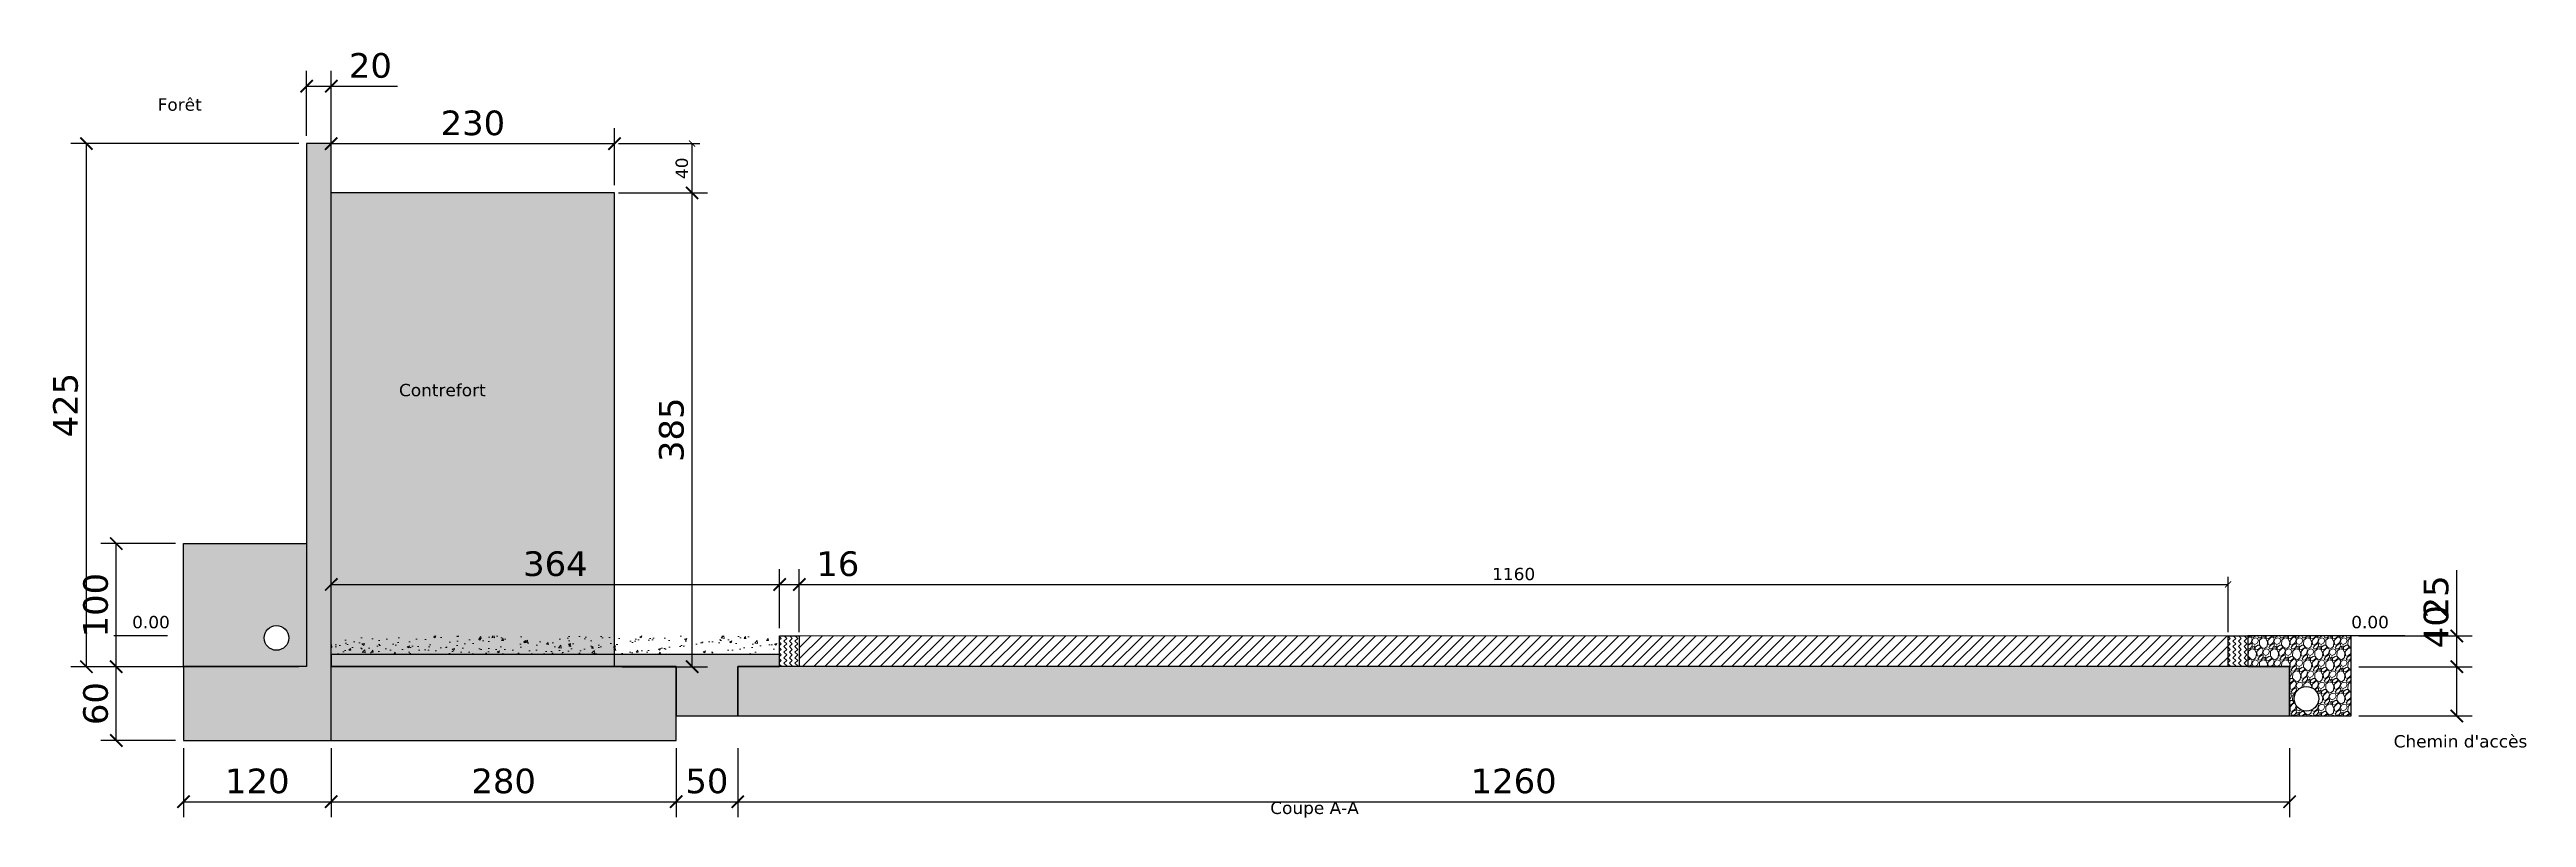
# Model space of a CAD drawing. Header units: centimetres. Extents: x -262314 to 1497847, y -126598 to 219599.
# Drawn here: x 59324 to 79434, y -106862 to -100621 of the extents above; entities that cross this region are included whole.
import ezdxf

# ---------------------------------------------------------------- set-up
doc = ezdxf.new("R2010")
doc.units = ezdxf.units.CM
doc.header["$PDMODE"] = 34
doc.header["$PDSIZE"] = 100
for name, color, linetype in [('Dimensions', 6, 'Continuous'), ('Gravier', 120, 'Continuous'), ('Isolant pourtour radier', 36, 'Continuous'), ('Misapor', 4, 'Continuous'), ('Mur de soutenement-fondations', 242, 'Continuous'), ('Title Block', 250, 'Continuous')]:
    doc.layers.add(name, color=color, linetype=linetype)
doc.layers.add('hatches', color=253, linetype='Continuous', lineweight=5)
doc.styles.add('Seb', font='Verdana.ttf')
doc.dimstyles.new('d', dxfattribs={"dimtxt": 1, "dimasz": 1, "dimexe": 1.25, "dimexo": 0.625, "dimtad": 1, "dimdec": 1, "dimlfac": 0.1, "dimtxsty": 'Seb', "dimblk": 'ARCHTICK', "dimblk1": 'ARCHTICK', "dimblk2": 'ARCHTICK', "dimcen": 2.5, "dimclrd": 256, "dimclre": 256, "dimadec": 0, "dimazin": 0, "dimtfac": 1, "dimtdec": 1, "dimtmove": 0, "dimatfit": 3, "dimldrblk": 'ARCHTICK', "dimfxl": 1, "dimlwd": -1, "dimlwe": -1, "dimarcsym": 0})
pattern_1 = [(45, (0, 0), (4e-15, 44.9012806), [31.75, -31.75]), (135, (22.45, 22.45), (-44.9012806, 4e-15), [31.75, -31.75])]

# ---------------------------------------------------------------- blocks, each defined once
blk = doc.blocks.new('_ArchTick')
at = {"color": 0, "linetype": 'ByBlock', "const_width": 0.15}
blk.add_lwpolyline([(-0.5, -0.5), (0.5, 0.5)], dxfattribs=at)
blk = doc.blocks.new('*D151')
at = {"layer": 'Defpoints', "color": 0, "transparency": 16777216}
for p in [(59866, -105636), (60411, -105636), (60411, -106236)]:
    blk.add_point(p, dxfattribs=at)
at = {"layer": 'Dimensions', "transparency": 16777216}
for p, q in [((60348, -105636), (59741, -105636)), ((59866, -106236), (59866, -105636)), ((60348, -106236), (59741, -106236))]:
    blk.add_line(p, q, dxfattribs=at)
at = {"layer": 'Dimensions', "transparency": 16777216, "xscale": 100, "yscale": 100, "zscale": 100}
for p, rotation in [((59866, -105636), 90), ((59866, -106236), 270)]:
    blk.add_blockref('_ArchTick', p, dxfattribs=dict(at, rotation=rotation))
at = {"layer": 'Dimensions', "color": 0, "transparency": 16777216, "insert": (59699, -105936), "char_height": 200, "attachment_point": 5, "rotation": 90, "style": 'Seb'}
blk.add_mtext('60', dxfattribs=at)
blk = doc.blocks.new('*D152')
at = {"layer": 'Defpoints', "color": 0, "transparency": 16777216}
for p in [(59866, -104636), (60411, -104636), (60411, -105636)]:
    blk.add_point(p, dxfattribs=at)
at = {"layer": 'Dimensions', "transparency": 16777216}
for p, q in [((60348, -104636), (59741, -104636)), ((59866, -105636), (59866, -104636)), ((60348, -105636), (59741, -105636))]:
    blk.add_line(p, q, dxfattribs=at)
at = {"layer": 'Dimensions', "transparency": 16777216, "xscale": 100, "yscale": 100, "zscale": 100}
for p, rotation in [((59866, -104636), 90), ((59866, -105636), 270)]:
    blk.add_blockref('_ArchTick', p, dxfattribs=dict(at, rotation=rotation))
at = {"layer": 'Dimensions', "color": 0, "transparency": 16777216, "insert": (59699, -105136), "char_height": 200, "attachment_point": 5, "rotation": 90, "style": 'Seb'}
blk.add_mtext('100', dxfattribs=at)
blk = doc.blocks.new('*D153')
at = {"layer": 'Defpoints', "color": 0, "transparency": 16777216}
for p in [(59623, -101386), (61411, -101386), (61411, -105636)]:
    blk.add_point(p, dxfattribs=at)
at = {"layer": 'Dimensions', "transparency": 16777216}
for p, q in [((61348, -101386), (59498, -101386)), ((59623, -105636), (59623, -101386)), ((61348, -105636), (59498, -105636))]:
    blk.add_line(p, q, dxfattribs=at)
at = {"layer": 'Dimensions', "transparency": 16777216, "xscale": 100, "yscale": 100, "zscale": 100}
for p, rotation in [((59623, -101386), 90), ((59623, -105636), 270)]:
    blk.add_blockref('_ArchTick', p, dxfattribs=dict(at, rotation=rotation))
at = {"layer": 'Dimensions', "color": 0, "transparency": 16777216, "insert": (59455, -103511), "char_height": 200, "attachment_point": 5, "rotation": 90, "style": 'Seb'}
blk.add_mtext('425', dxfattribs=at)
blk = doc.blocks.new('*D154')
at = {"layer": 'Defpoints', "color": 0, "transparency": 16777216}
for p in [(63911, -101786), (64541, -101786), (63911, -105636)]:
    blk.add_point(p, dxfattribs=at)
at = {"layer": 'Dimensions', "transparency": 16777216}
for p, q in [((63973, -101786), (64666, -101786)), ((64541, -105636), (64541, -101786)), ((63973, -105636), (64666, -105636))]:
    blk.add_line(p, q, dxfattribs=at)
at = {"layer": 'Dimensions', "transparency": 16777216, "xscale": 100, "yscale": 100, "zscale": 100}
for p, rotation in [((64541, -101786), 90), ((64541, -105636), 270)]:
    blk.add_blockref('_ArchTick', p, dxfattribs=dict(at, rotation=rotation))
at = {"layer": 'Dimensions', "color": 0, "transparency": 16777216, "insert": (64374, -103711), "char_height": 200, "attachment_point": 5, "rotation": 90, "style": 'Seb'}
blk.add_mtext('385', dxfattribs=at)
blk = doc.blocks.new('*D155')
at = {"layer": 'Defpoints', "color": 0, "transparency": 16777216}
for p in [(63911, -101386), (61611, -101786), (63911, -101786)]:
    blk.add_point(p, dxfattribs=at)
at = {"layer": 'Dimensions', "transparency": 16777216}
for p, q in [((61611, -101723), (61611, -101261)), ((63911, -101723), (63911, -101261)), ((61611, -101386), (63911, -101386))]:
    blk.add_line(p, q, dxfattribs=at)
at = {"layer": 'Dimensions', "transparency": 16777216, "xscale": 100, "yscale": 100, "zscale": 100, "rotation": 180}
blk.add_blockref('_ArchTick', (61611, -101386), dxfattribs=at)
at = {"layer": 'Dimensions', "transparency": 16777216, "xscale": 100, "yscale": 100, "zscale": 100}
blk.add_blockref('_ArchTick', (63911, -101386), dxfattribs=at)
at = {"layer": 'Dimensions', "color": 0, "transparency": 16777216, "insert": (62761, -101219), "char_height": 200, "attachment_point": 5, "style": 'Seb'}
blk.add_mtext('230', dxfattribs=at)
blk = doc.blocks.new('*D156')
at = {"layer": 'Defpoints', "color": 0, "transparency": 16777216}
for p in [(65251, -104968), (61611, -105386), (65251, -105386)]:
    blk.add_point(p, dxfattribs=at)
at = {"layer": 'Dimensions', "transparency": 16777216}
for p, q in [((61611, -105323), (61611, -104843)), ((61611, -104968), (65251, -104968)), ((65251, -105323), (65251, -104843))]:
    blk.add_line(p, q, dxfattribs=at)
at = {"layer": 'Dimensions', "transparency": 16777216, "xscale": 100, "yscale": 100, "zscale": 100, "rotation": 180}
blk.add_blockref('_ArchTick', (61611, -104968), dxfattribs=at)
at = {"layer": 'Dimensions', "transparency": 16777216, "xscale": 100, "yscale": 100, "zscale": 100}
blk.add_blockref('_ArchTick', (65251, -104968), dxfattribs=at)
at = {"layer": 'Dimensions', "color": 0, "transparency": 16777216, "insert": (63431, -104801), "char_height": 200, "attachment_point": 5, "style": 'Seb'}
blk.add_mtext('364', dxfattribs=at)
blk = doc.blocks.new('*D157')
at = {"layer": 'Defpoints', "color": 0, "transparency": 16777216}
for p in [(65411, -104968), (65251, -105386), (65411, -105386)]:
    blk.add_point(p, dxfattribs=at)
at = {"layer": 'Dimensions', "transparency": 16777216}
for p, q in [((65251, -105323), (65251, -104843)), ((65251, -104968), (65411, -104968)), ((65411, -105323), (65411, -104843)), ((65411, -104968), (65937, -104968))]:
    blk.add_line(p, q, dxfattribs=at)
at = {"layer": 'Dimensions', "transparency": 16777216, "xscale": 100, "yscale": 100, "zscale": 100, "rotation": 180}
blk.add_blockref('_ArchTick', (65251, -104968), dxfattribs=at)
at = {"layer": 'Dimensions', "transparency": 16777216, "xscale": 100, "yscale": 100, "zscale": 100}
blk.add_blockref('_ArchTick', (65411, -104968), dxfattribs=at)
at = {"layer": 'Dimensions', "color": 0, "transparency": 16777216, "insert": (65724, -104801), "char_height": 200, "attachment_point": 5, "style": 'Seb'}
blk.add_mtext('16', dxfattribs=at)
blk = doc.blocks.new('*D158')
at = {"layer": 'Defpoints', "color": 0, "transparency": 16777216}
for p in [(60411, -106236), (61611, -106236), (61611, -106733)]:
    blk.add_point(p, dxfattribs=at)
at = {"layer": 'Dimensions', "transparency": 16777216}
for p, q in [((60411, -106298), (60411, -106858)), ((61611, -106298), (61611, -106858)), ((60411, -106733), (61611, -106733))]:
    blk.add_line(p, q, dxfattribs=at)
at = {"layer": 'Dimensions', "transparency": 16777216, "xscale": 100, "yscale": 100, "zscale": 100, "rotation": 180}
blk.add_blockref('_ArchTick', (60411, -106733), dxfattribs=at)
at = {"layer": 'Dimensions', "transparency": 16777216, "xscale": 100, "yscale": 100, "zscale": 100}
blk.add_blockref('_ArchTick', (61611, -106733), dxfattribs=at)
at = {"layer": 'Dimensions', "color": 0, "transparency": 16777216, "insert": (61011, -106566), "char_height": 200, "attachment_point": 5, "style": 'Seb'}
blk.add_mtext('120', dxfattribs=at)
blk = doc.blocks.new('*D159')
at = {"layer": 'Defpoints', "color": 0, "transparency": 16777216}
for p in [(61611, -106236), (64411, -106236), (64411, -106733)]:
    blk.add_point(p, dxfattribs=at)
at = {"layer": 'Dimensions', "transparency": 16777216}
for p, q in [((61611, -106298), (61611, -106858)), ((64411, -106298), (64411, -106858)), ((61611, -106733), (64411, -106733))]:
    blk.add_line(p, q, dxfattribs=at)
at = {"layer": 'Dimensions', "transparency": 16777216, "xscale": 100, "yscale": 100, "zscale": 100, "rotation": 180}
blk.add_blockref('_ArchTick', (61611, -106733), dxfattribs=at)
at = {"layer": 'Dimensions', "transparency": 16777216, "xscale": 100, "yscale": 100, "zscale": 100}
blk.add_blockref('_ArchTick', (64411, -106733), dxfattribs=at)
at = {"layer": 'Dimensions', "color": 0, "transparency": 16777216, "insert": (63011, -106566), "char_height": 200, "attachment_point": 5, "style": 'Seb'}
blk.add_mtext('280', dxfattribs=at)
blk = doc.blocks.new('*D160')
at = {"layer": 'Defpoints', "color": 0, "transparency": 16777216}
for p in [(64411, -106236), (64911, -106236), (64911, -106733)]:
    blk.add_point(p, dxfattribs=at)
at = {"layer": 'Dimensions', "transparency": 16777216}
for p, q in [((64411, -106298), (64411, -106858)), ((64911, -106298), (64911, -106858)), ((64411, -106733), (64911, -106733))]:
    blk.add_line(p, q, dxfattribs=at)
at = {"layer": 'Dimensions', "transparency": 16777216, "xscale": 100, "yscale": 100, "zscale": 100, "rotation": 180}
blk.add_blockref('_ArchTick', (64411, -106733), dxfattribs=at)
at = {"layer": 'Dimensions', "transparency": 16777216, "xscale": 100, "yscale": 100, "zscale": 100}
blk.add_blockref('_ArchTick', (64911, -106733), dxfattribs=at)
at = {"layer": 'Dimensions', "color": 0, "transparency": 16777216, "insert": (64661, -106566), "char_height": 200, "attachment_point": 5, "style": 'Seb'}
blk.add_mtext('50', dxfattribs=at)
blk = doc.blocks.new('*D161')
at = {"layer": 'Defpoints', "color": 0, "transparency": 16777216}
for p in [(64911, -106236), (77511, -106236), (77511, -106733)]:
    blk.add_point(p, dxfattribs=at)
at = {"layer": 'Dimensions', "transparency": 16777216}
for p, q in [((64911, -106298), (64911, -106858)), ((77511, -106298), (77511, -106858)), ((64911, -106733), (77511, -106733))]:
    blk.add_line(p, q, dxfattribs=at)
at = {"layer": 'Dimensions', "transparency": 16777216, "xscale": 100, "yscale": 100, "zscale": 100, "rotation": 180}
blk.add_blockref('_ArchTick', (64911, -106733), dxfattribs=at)
at = {"layer": 'Dimensions', "transparency": 16777216, "xscale": 100, "yscale": 100, "zscale": 100}
blk.add_blockref('_ArchTick', (77511, -106733), dxfattribs=at)
at = {"layer": 'Dimensions', "color": 0, "transparency": 16777216, "insert": (71211, -106566), "char_height": 200, "attachment_point": 5, "style": 'Seb'}
blk.add_mtext('1260', dxfattribs=at)
blk = doc.blocks.new('*D162')
at = {"layer": 'Defpoints', "color": 0, "transparency": 16777216}
for p in [(61611, -100919), (61411, -101386), (61611, -101386)]:
    blk.add_point(p, dxfattribs=at)
at = {"layer": 'Dimensions', "transparency": 16777216}
for p, q in [((61411, -101323), (61411, -100794)), ((61411, -100919), (61611, -100919)), ((61611, -101323), (61611, -100794)), ((61611, -100919), (62148, -100919))]:
    blk.add_line(p, q, dxfattribs=at)
at = {"layer": 'Dimensions', "transparency": 16777216, "xscale": 100, "yscale": 100, "zscale": 100, "rotation": 180}
blk.add_blockref('_ArchTick', (61411, -100919), dxfattribs=at)
at = {"layer": 'Dimensions', "transparency": 16777216, "xscale": 100, "yscale": 100, "zscale": 100}
blk.add_blockref('_ArchTick', (61611, -100919), dxfattribs=at)
at = {"layer": 'Dimensions', "color": 0, "transparency": 16777216, "insert": (61929, -100752), "char_height": 200, "attachment_point": 5, "style": 'Seb'}
blk.add_mtext('20', dxfattribs=at)
blk = doc.blocks.new('*D163')
at = {"layer": 'Defpoints', "color": 0, "transparency": 16777216}
for p in [(78011, -105636), (78868, -105636), (78011, -106036)]:
    blk.add_point(p, dxfattribs=at)
at = {"layer": 'Dimensions', "transparency": 16777216}
for p, q in [((78868, -105636), (78868, -105086)), ((78073, -105636), (78993, -105636)), ((78868, -106036), (78868, -105636)), ((78073, -106036), (78993, -106036))]:
    blk.add_line(p, q, dxfattribs=at)
at = {"layer": 'Dimensions', "transparency": 16777216, "xscale": 100, "yscale": 100, "zscale": 100}
for p, rotation in [((78868, -105636), 90), ((78868, -106036), 270)]:
    blk.add_blockref('_ArchTick', p, dxfattribs=dict(at, rotation=rotation))
at = {"layer": 'Dimensions', "color": 0, "transparency": 16777216, "insert": (78701, -105311), "char_height": 200, "attachment_point": 5, "rotation": 90, "style": 'Seb'}
blk.add_mtext('40', dxfattribs=at)
blk = doc.blocks.new('*D164')
at = {"layer": 'Defpoints', "color": 0, "transparency": 16777216}
for p in [(78011, -105386), (78868, -105386), (78011, -105636)]:
    blk.add_point(p, dxfattribs=at)
at = {"layer": 'Dimensions', "transparency": 16777216}
for p, q in [((78868, -105386), (78868, -104852)), ((78073, -105386), (78993, -105386)), ((78868, -105636), (78868, -105386)), ((78073, -105636), (78993, -105636))]:
    blk.add_line(p, q, dxfattribs=at)
at = {"layer": 'Dimensions', "transparency": 16777216, "xscale": 100, "yscale": 100, "zscale": 100}
for p, rotation in [((78868, -105386), 90), ((78868, -105636), 270)]:
    blk.add_blockref('_ArchTick', p, dxfattribs=dict(at, rotation=rotation))
at = {"layer": 'Dimensions', "color": 0, "transparency": 16777216, "insert": (78701, -105069), "char_height": 200, "attachment_point": 5, "rotation": 90, "style": 'Seb'}
blk.add_mtext('25', dxfattribs=at)
blk = doc.blocks.new('*D168')
at = {"layer": 'Defpoints', "color": 0}
for p in [(77011, -104968), (65411, -105386), (77011, -105386)]:
    blk.add_point(p, dxfattribs=at)
at = {"layer": 'Dimensions'}
for p, q in [((65411, -105355), (65411, -104906)), ((65411, -104968), (77011, -104968)), ((77011, -105355), (77011, -104906))]:
    blk.add_line(p, q, dxfattribs=at)
at = {"layer": 'Dimensions', "xscale": 50, "yscale": 50, "zscale": 50, "rotation": 180}
blk.add_blockref('_ArchTick', (65411, -104968), dxfattribs=at)
at = {"layer": 'Dimensions', "xscale": 50, "yscale": 50, "zscale": 50}
blk.add_blockref('_ArchTick', (77011, -104968), dxfattribs=at)
at = {"layer": 'Dimensions', "color": 0, "insert": (71211, -104884), "char_height": 100, "attachment_point": 5, "style": 'Seb'}
blk.add_mtext('1160', dxfattribs=at)
blk = doc.blocks.new('*D171')
at = {"layer": 'Defpoints', "color": 0}
for p in [(63911, -101386), (64541, -101386), (63911, -101786)]:
    blk.add_point(p, dxfattribs=at)
at = {"layer": 'Dimensions'}
for p, q in [((63942, -101386), (64604, -101386)), ((64541, -101786), (64541, -101386)), ((63942, -101786), (64604, -101786))]:
    blk.add_line(p, q, dxfattribs=at)
at = {"layer": 'Dimensions', "xscale": 50, "yscale": 50, "zscale": 50}
for p, rotation in [((64541, -101386), 90), ((64541, -101786), 270)]:
    blk.add_blockref('_ArchTick', p, dxfattribs=dict(at, rotation=rotation))
at = {"layer": 'Dimensions', "color": 0, "insert": (64458, -101586), "char_height": 100, "attachment_point": 5, "rotation": 90, "style": 'Seb'}
blk.add_mtext('40', dxfattribs=at)

msp = doc.modelspace()

# ---------------------------------------------------------------- hatches: boundary and pattern name
at = {"layer": 'hatches'}
h = msp.add_hatch(dxfattribs=at)
h.set_pattern_fill('AR-CONC', color=256)
h.paths.add_polyline_path([(61610.98, -101385.77), (61410.98, -101385.77), (61410.98, -105635.77), (60410.98, -105635.77), (60410.98, -106235.77), (61610.98, -106235.77)])
h.paths.add_polyline_path([(64410.98, -105635.77), (61610.98, -105635.77), (61610.98, -106235.77), (64410.98, -106235.77)])
h = msp.add_hatch(dxfattribs=at)
h.set_pattern_fill('AR-CONC', color=256, angle=45)
edge = h.paths.add_edge_path()
edge.add_line((61610.98, -105635.77), (63910.98, -105635.77))
edge.add_line((63910.98, -105635.77), (63910.98, -101785.77))
edge.add_line((63910.98, -101785.77), (61610.98, -101785.77))
h = msp.add_hatch(dxfattribs=at)
h.set_pattern_fill('GRAVEL', color=256, scale=5, angle=45)
h.paths.add_polyline_path([(61266.5, -105402.67, 1), (61066.5, -105402.67, 1)], flags=16)
h.paths.add_polyline_path([(60410.98, -105635.77), (60410.98, -104635.77), (61410.98, -104635.77), (61410.98, -105635.77)])
h.paths.add_polyline_path([(61610.98, -105635.77), (64410.98, -105635.77), (64410.98, -106035.77), (64910.98, -106035.77), (64910.98, -105635.77), (65250.98, -105635.77), (65250.98, -105535.77), (61610.98, -105535.77)])
h = msp.add_hatch(dxfattribs=at)
h.set_pattern_fill('AR-CONC', color=256)
h.set_pattern_definition([(50, (-1e-11, -36000), (182.18467, -15.93909), [19.05, -209.55]), (355, (-1e-11, -36000), (-35.24342, 191.05685), [15.24, -167.6406]), (100.45144, (15.18, -36001.33), (146.94125, 175.11775), [16.19, -178.09024]), (46.1842, (-1e-11, -35949.2), (271.07904, -42.04233), [28.575, -314.325]), (96.63556, (22.6, -35952.7), (237.4041, 247.4261), [24.285, -267.1356]), (351.18415, (-1e-11, -35949.2), (237.4041, 247.4261), [22.86, -251.4597]), (21, (25.4, -35961.9), (151.6144, -102.2652), [19.05, -209.55]), (326, (25.4, -35961.9), (61.80203, 184.18797), [15.24, -167.64]), (71.45144, (38.03, -35970.42), (213.41642, 81.92277), [16.19, -178.08994]), (37.5, (-1e-11, -36000), (3.088603, 84.55504), [0, -165.608, 0, -170.18, 0, -168.275]), (7.5, (-1e-11, -36000), (66.81966, 100.180575), [0, -97.028, 0, -161.798, 0, -64.135]), (327.5, (-56.64, -36000), (135.590595, -5.728744), [0, -63.5, 0, -198.12, 0, -262.89]), (317.5, (-82.04, -36000), (148.12918, 25.42649), [0, -82.55, 0, -131.572, 0, -186.69])])
h.paths.add_polyline_path([(61610.98, -105385.77), (65250.98, -105385.77), (65250.98, -105535.77), (61610.98, -105535.77)])
h = msp.add_hatch(dxfattribs=at)
h.set_pattern_fill('ZIGZAG', color=256, scale=10, angle=45)
h.set_pattern_definition(pattern_1)
h.paths.add_polyline_path([(65250.98, -105385.77), (65410.98, -105385.77), (65410.98, -105635.77), (65250.98, -105635.77)])
h = msp.add_hatch(dxfattribs=at)
h.set_pattern_fill('ANSI31', color=256, scale=20)
h.paths.add_polyline_path([(65410.98, -105635.77), (77010.98, -105635.77), (77010.98, -105385.77), (65410.98, -105385.77)])
h = msp.add_hatch(dxfattribs=at)
h.set_pattern_fill('ZIGZAG', color=256, scale=10, angle=45)
h.set_pattern_definition(pattern_1)
h.paths.add_polyline_path([(77010.98, -105385.77), (77170.98, -105385.77), (77170.98, -105635.77), (77010.98, -105635.77)])
h = msp.add_hatch(dxfattribs=at)
h.set_pattern_fill('GRAVEL', color=256, scale=5, angle=45)
h.paths.add_polyline_path([(77747.36, -105896.88, 1), (77547.36, -105896.88, 1)], flags=16)
h.paths.add_polyline_path([(77510.98, -106035.77), (78010.98, -106035.77), (78010.98, -105385.77), (77170.98, -105385.77), (77170.98, -105635.77), (77510.98, -105635.77)])
h = msp.add_hatch(dxfattribs=at)
h.set_pattern_fill('HONEY', color=256, scale=10, angle=45)
h.set_pattern_definition([(45, (-1e-11, -36000), (14.233136, 53.118785), [31.75, -63.5]), (165, (-1e-11, -36000), (-53.118785, -14.2331355), [31.75, -63.5]), (105, (-1e-11, -36000), (-38.8856496, 38.88565), [-63.5, 31.75])])
h.paths.add_polyline_path([(65410.98, -105635.77), (64910.98, -105635.77), (64910.98, -106035.77), (77510.98, -106035.77), (77510.98, -105635.77)])

# ---------------------------------------------------------------- linework, layer by layer
at = {"layer": 'Gravier'}
msp.add_lwpolyline([(60410.98, -105635.77), (60410.98, -104635.77), (61410.98, -104635.77), (61410.98, -105635.77), (60410.98, -105635.77)], dxfattribs=at)
for points in [[(61610.98, -105635.77), (64410.98, -105635.77), (64410.98, -106035.77), (64910.98, -106035.77), (64910.98, -105635.77), (65250.98, -105635.77), (65250.98, -105535.77), (61610.98, -105535.77)], [(77510.98, -106035.77), (78010.98, -106035.77), (78010.98, -105385.77), (77170.98, -105385.77), (77170.98, -105635.77), (77510.98, -105635.77)]]:
    msp.add_lwpolyline(points, close=True, dxfattribs=at)
for centre in [(61166.5, -105402.67), (77647.36, -105896.88)]:
    msp.add_circle(centre, 100, dxfattribs=at)
at = {"layer": 'hatches'}
msp.add_lwpolyline([(65410.98, -105635.77), (77010.98, -105635.77), (77010.98, -105385.77), (65410.98, -105385.77)], close=True, dxfattribs=at)
at = {"layer": 'Isolant pourtour radier'}
msp.add_lwpolyline([(65250.98, -105385.77), (65410.98, -105385.77), (65410.98, -105635.77), (65250.98, -105635.77), (65250.98, -105385.77)], dxfattribs=at)
msp.add_lwpolyline([(77010.98, -105385.77), (77170.98, -105385.77), (77170.98, -105635.77), (77010.98, -105635.77)], close=True, dxfattribs=at)
at = {"layer": 'Misapor'}
msp.add_lwpolyline([(65410.98, -105635.77), (64910.98, -105635.77), (64910.98, -106035.77), (77510.98, -106035.77), (77510.98, -105635.77), (65410.98, -105635.77)], dxfattribs=at)
at = {"layer": 'Mur de soutenement-fondations'}
for p, q in [((60410.98, -105635.77), (60410.98, -106235.77)), ((60410.98, -106235.77), (61610.98, -106235.77))]:
    msp.add_line(p, q, dxfattribs=at)
for points in [[(61610.98, -106235.77), (61610.98, -101385.77), (61410.98, -101385.77), (61410.98, -105635.77), (60410.98, -105635.77)], [(61610.98, -105635.77), (63910.98, -105635.77), (63910.98, -101785.77), (61610.98, -101785.77)], [(61610.98, -106235.77), (64410.98, -106235.77), (64410.98, -105635.77), (61610.98, -105635.77)]]:
    msp.add_lwpolyline(points, dxfattribs=at)
at = {"layer": 'Title Block'}
for p, q in [((60281.5, -105385.77), (59847.1, -105385.77)), ((78445.38, -105385.77), (78010.98, -105385.77))]:
    msp.add_line(p, q, dxfattribs=at)

# ---------------------------------------------------------------- texts
at = {"layer": 'Title Block', "style": 'Seb'}
for s, p in [('Forêt', (60202.03, -101118.42)), ('Contrefort', (62161.45, -103438.37)), ('0.00', (59995.02, -105323.77)), ('0.00', (78010.98, -105323.77)), ("Chemin d'accès", (78355.37, -106292.26))]:
    msp.add_text(s, height=100, dxfattribs=at).set_placement(p)
at = {"layer": 'Title Block', "insert": (69234.97, -106733.05), "char_height": 100, "attachment_point": 1, "style": 'Seb'}
msp.add_mtext_dynamic_manual_height_columns('Coupe A-A', width=1314.4677, gutter_width=500, heights=[0], dxfattribs=at)

# ---------------------------------------------------------------- dimensions: what is measured, and where the dimension line sits
at = {"layer": 'Dimensions'}
for base, p1, p2, picture, middle in [((61610.98, -100919.45), (61410.98, -101385.77), (61610.98, -101385.77), '*D162', (61929.29, -100752.18)), ((63910.98, -101385.77), (61610.98, -101785.77), (63910.98, -101785.77), '*D155', (62760.98, -101218.5)), ((65250.98, -104968.05), (61610.98, -105385.77), (65250.98, -105385.77), '*D156', (63430.98, -104800.78)), ((65410.98, -104968.05), (65250.98, -105385.77), (65410.98, -105385.77), '*D157', (65723.92, -104800.78)), ((77010.98, -104968.05), (65410.98, -105385.77), (77010.98, -105385.77), '*D168', (71210.98, -104884.42)), ((61610.98, -106733.05), (60410.98, -106235.77), (61610.98, -106235.77), '*D158', (61010.98, -106565.78)), ((64410.98, -106733.05), (61610.98, -106235.77), (64410.98, -106235.77), '*D159', (63010.98, -106565.78)), ((64910.98, -106733.05), (64410.98, -106235.77), (64910.98, -106235.77), '*D160', (64660.98, -106565.78)), ((77510.98, -106733.05), (64910.98, -106235.77), (77510.98, -106235.77), '*D161', (71210.98, -106565.78))]:
    dim = msp.add_linear_dim(base=base, p1=p1, p2=p2, dimstyle='d', override={"dimtxt": 2}, dxfattribs=at)
    dim.commit()
    dim.dimension.update_dxf_attribs({"geometry": picture, "text_midpoint": middle})
for base, p1, p2, picture, middle in [((59622.59, -101385.77), (61410.98, -105635.77), (61410.98, -101385.77), '*D153', (59455.33, -103510.77)), ((64541.28, -101385.77), (63910.98, -101785.77), (63910.98, -101385.77), '*D171', (64457.65, -101585.77)), ((64541.28, -101785.77), (63910.98, -105635.77), (63910.98, -101785.77), '*D154', (64374.01, -103710.77)), ((59865.79, -104635.77), (60410.98, -105635.77), (60410.98, -104635.77), '*D152', (59698.52, -105135.77)), ((78868.25, -105385.77), (78010.98, -105635.77), (78010.98, -105385.77), '*D164', (78700.98, -105068.8)), ((78868.25, -105635.77), (78010.98, -106035.77), (78010.98, -105635.77), '*D163', (78700.98, -105310.75)), ((59865.79, -105635.77), (60410.98, -106235.77), (60410.98, -105635.77), '*D151', (59698.52, -105935.77))]:
    dim = msp.add_linear_dim(base=base, p1=p1, p2=p2, angle=90, dimstyle='d', override={"dimtxt": 2}, dxfattribs=at)
    dim.commit()
    dim.dimension.update_dxf_attribs({"geometry": picture, "text_midpoint": middle})

doc.saveas('drawing.dxf')
